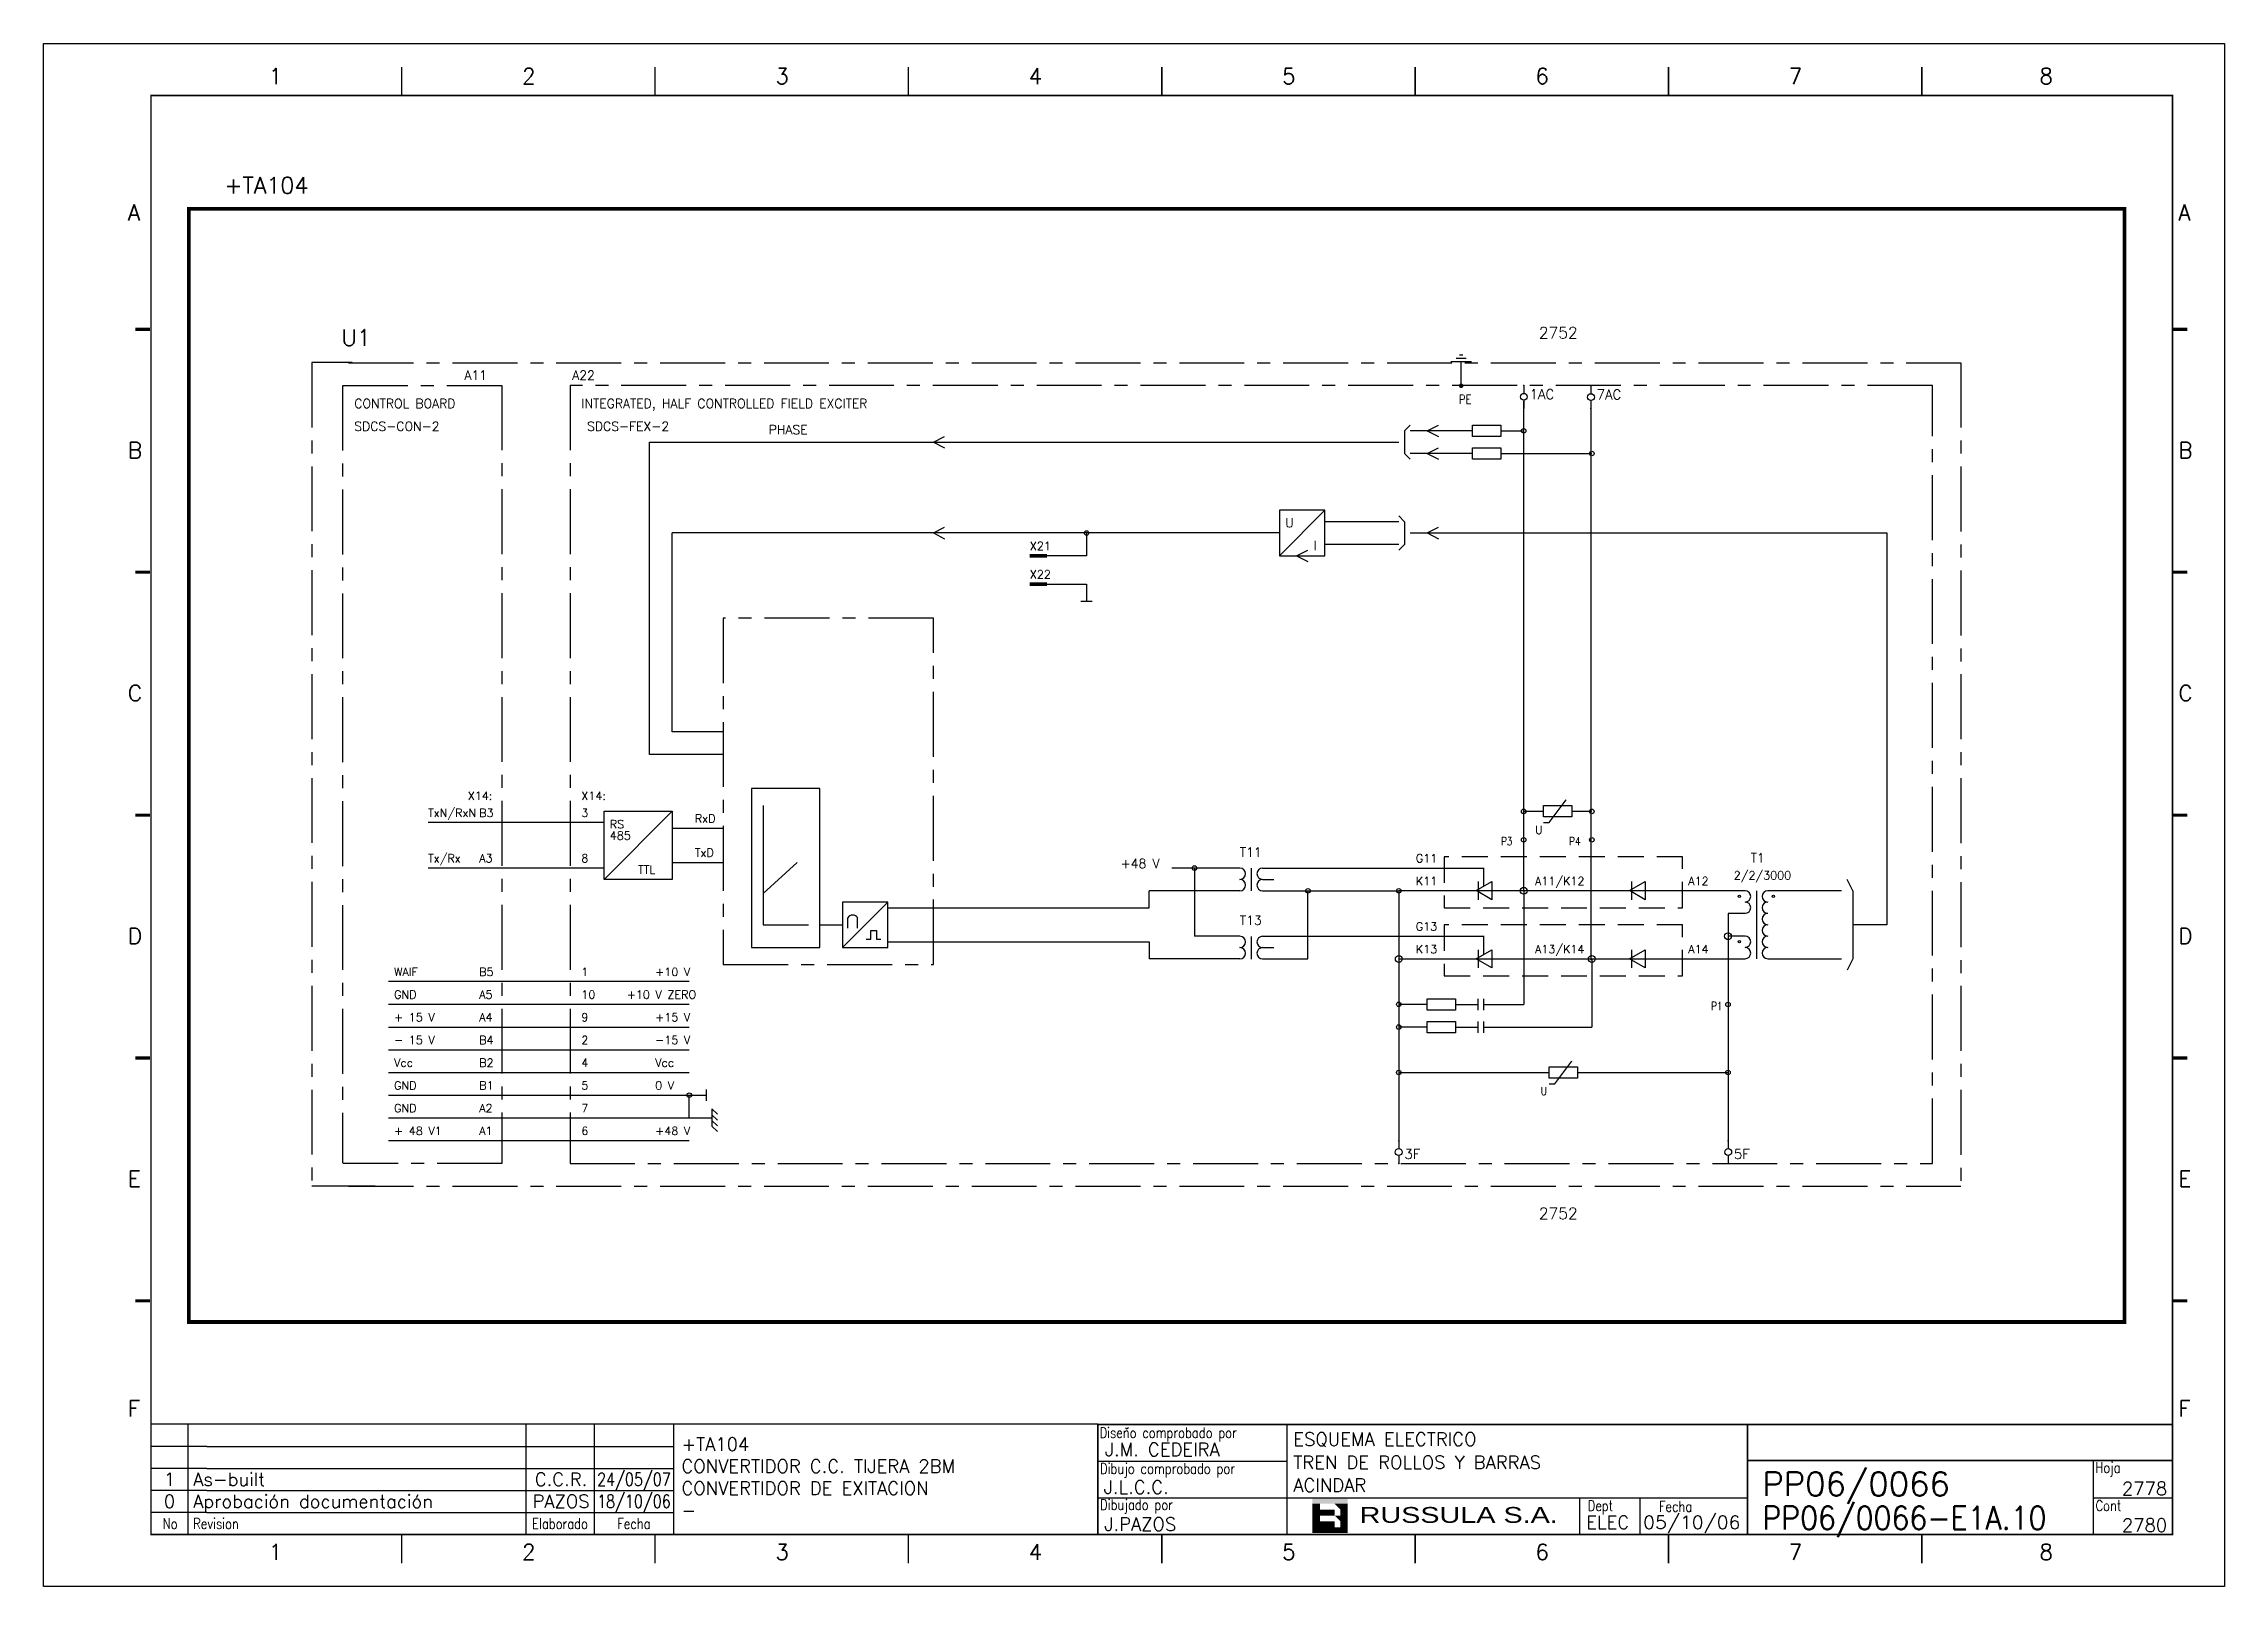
# Model space of a CAD drawing. Extents: x -25 to 1044, y -25744 to 292.
# Drawn here: x 550.7 to 970.7, y -24409.4 to -24112.4 of the extents above; entities that cross this region are included whole.
import ezdxf
from ezdxf.enums import TextEntityAlignment as Align

# ---------------------------------------------------------------- set-up
doc = ezdxf.new("R2010")
doc.units = 0
doc.header["$LTSCALE"] = 10
doc.header["$MEASUREMENT"] = 0
for name, pattern in [('CENTER', [2, 1.25, -0.25, 0.25, -0.25]), ('DASHDOT', [1, 0.5, -0.25, 0, -0.25]), ('DASHED', [0.75, 0.5, -0.25])]:
    doc.linetypes.add(name, pattern=pattern)
doc.layers.get('0').update_dxf_attribs({"linetype": 'CONTINUOUS'})
for name, color, linetype in [('1', 7, 'CONTINUOUS'), ('10', 5, 'CONTINUOUS'), ('2', 7, 'CONTINUOUS'), ('25', 3, 'CONTINUOUS'), ('25K', 4, 'DASHED'), ('25PK', 4, 'CENTER'), ('35', 2, 'CONTINUOUS'), ('50', 1, 'CONTINUOUS'), ('8', 1, 'CONTINUOUS'), ('9', 6, 'CONTINUOUS'), ('DIBUJO', 7, 'CONTINUOUS'), ('NODE', 7, 'CONTINUOUS')]:
    doc.layers.add(name, color=color, linetype=linetype)
doc.styles.add('ABBSTYLE', font='ROMANS.SHX', dxfattribs={"width": 0.8})
doc.styles.add('HELVETICA', font='HELV.SHX')
doc.styles.add('LABEL', font='SIMPLEX', dxfattribs={"width": 0.8, "height": 4})
doc.styles.add('ROMANS', font='romans')
doc.styles.get("Standard").update_dxf_attribs({"font": 'simplex'})
doc.styles.add('TASA', font='ROMANS.SHX')

msp = doc.modelspace()

# ---------------------------------------------------------------- texts
at = {"layer": '2', "color": 6}
for s, p in [('+TA104', (585.54, -24141.3)), ('U1', (608.1, -24170.61))]:
    msp.add_text(s, height=3.149, dxfattribs=at).set_placement(p)
at = {"layer": '2', "color": 7, "style": 'ROMANS'}
for p in [(838.69, -24169.19), (838.69, -24338.74)]:
    msp.add_text('2752', height=2.187, dxfattribs=at).set_placement(p)
at = {"layer": '25', "style": 'TASA'}
for s, height, p in [('A11', 1.749, (631.78, -24177.14)), ('A22', 1.749, (652.55, -24177.14)), ('CONTROL BOARD', 1.7492, (610.57, -24182.6)), ('INTEGRATED, HALF CONTROLLED FIELD EXCITER', 1.7492, (654.3, -24182.6)), ('SDCS-CON-2', 1.749, (610.57, -24186.98)), ('SDCS-FEX-2', 1.749, (655.4, -24186.98)), ('PHASE', 1.749, (690.38, -24187.63)), ('U', 1.75, (789.87, -24205.56)), ('X21', 1.574, (740.67, -24209.93)), ('I', 1.75, (795.33, -24209.93)), ('X22', 1.574, (740.67, -24215.4)), ('X14:', 1.574, (632.44, -24258.04)), ('X14:', 1.574, (654.3, -24258.04)), ('TxN/RxN', 1.574, (624.79, -24261.32)), ('B3', 1.574, (634.63, -24261.32)), ('3', 1.57, (654.3, -24261.32)), ('RS', 1.574, (659.77, -24263.5)), ('RxD', 1.574, (676.17, -24262.41)), ('U', 1.57, (837.97, -24264.6)), ('485', 1.574, (659.77, -24265.69)), ('TxD', 1.574, (676.17, -24268.97)), ('T11', 1.749, (781.12, -24268.97)), ('Tx/Rx', 1.574, (624.79, -24270.06)), ('A3', 1.574, (634.63, -24270.06)), ('8', 1.57, (654.3, -24270.06)), ('TTL', 1.574, (665.24, -24272.25)), ('+48 V', 1.749, (758.16, -24271.16)), ('G11', 1.574, (815.01, -24270.06)), ('2/2/3000', 1.574, (876.24, -24273.34)), ('T1', 1.749, (879.52, -24270.06)), ('K11', 1.574, (815.01, -24274.44)), ('A11/K12', 1.574, (837.97, -24274.44)), ('A12', 1.574, (867.49, -24274.44)), ('T13', 1.749, (781.12, -24282.09)), ('G13', 1.574, (815.01, -24283.18)), ('K13', 1.574, (815.01, -24287.56)), ('A13/K14', 1.574, (837.97, -24287.56)), ('A14', 1.574, (867.49, -24287.56)), ('WAIF', 1.574, (618.23, -24291.93)), ('B5', 1.574, (634.63, -24291.93)), ('1', 1.57, (654.3, -24291.93)), ('+10 V', 1.574, (668.52, -24291.93)), ('GND', 1.574, (618.23, -24296.3)), ('A5', 1.574, (634.63, -24296.3)), ('10', 1.574, (654.3, -24296.3)), ('+10 V ZERO', 1.574, (663.05, -24296.3)), ('+ 15 V', 1.574, (618.23, -24300.67)), ('A4', 1.574, (634.63, -24300.67)), ('9', 1.57, (654.3, -24300.67)), ('+15 V', 1.574, (668.52, -24300.67)), ('- 15 V', 1.574, (618.23, -24305.05)), ('B4', 1.574, (634.63, -24305.05)), ('2', 1.57, (654.3, -24305.05)), ('-15 V', 1.574, (668.52, -24305.05)), ('Vcc', 1.574, (618.23, -24309.42)), ('B2', 1.574, (634.63, -24309.42)), ('4', 1.57, (654.3, -24309.42)), ('Vcc', 1.574, (668.52, -24309.42)), ('GND', 1.574, (618.23, -24313.79)), ('B1', 1.574, (634.63, -24313.79)), ('5', 1.57, (654.3, -24313.79)), ('0 V', 1.574, (668.52, -24313.79)), ('GND', 1.574, (618.23, -24318.17)), ('A2', 1.574, (634.63, -24318.17)), ('7', 1.57, (654.3, -24318.17)), ('+ 48 V1', 1.574, (618.23, -24322.54)), ('A1', 1.574, (634.63, -24322.54)), ('6', 1.57, (654.3, -24322.54)), ('+48 V', 1.574, (668.52, -24322.54))]:
    msp.add_text(s, height=height, dxfattribs=at).set_placement(p)
at = {"layer": '25', "style": 'ABBSTYLE', "width": 0.8}
for s, height, p in [('P3', 1.574, (831.41, -24266.78)), ('P4', 1.574, (844.53, -24266.78)), ('P1', 1.574, (871.86, -24298.49)), ('U', 1.57, (839.06, -24314.89))]:
    msp.add_text(s, height=height, dxfattribs=at).set_placement(p)

# ---------------------------------------------------------------- blocks, each defined once
blk = doc.blocks.new('NOD', base_point=(237.5, 170))
at = {"layer": 'NODE'}
blk.add_point((237.5, 170), dxfattribs=at)
blk = doc.blocks.new('$$PLD12C')
for p, q in [((0, 2.5), (0, 0.75)), ((0, -0.75), (0, -2.5))]:
    blk.add_line(p, q)
at = {"layer": '2'}
blk.add_circle((0, 0), 0.75, dxfattribs=at)
for p in [(0, 2.5), (0, -2.5)]:
    blk.add_blockref('NOD', p, dxfattribs=at)
at = {"layer": '8'}
blk.add_attdef('*A', (1.25, -1.5), '', height=2.15, dxfattribs=at)
at = {"layer": '9'}
blk.add_attdef('ID', text='', height=2.15, dxfattribs=at).set_placement((-1.25, -1.5), align=Align.RIGHT)
blk = doc.blocks.new('ACAD0669')
at = {"layer": '35', "linetype": 'Continuous'}
for p, q in [((366.12, 288.49), (363.87, 288.49)), ((365.37, 289.24), (364.62, 289.24)), ((367.25, 287.74), (362.75, 287.74)), ((365, 282.5), (365, 287.74))]:
    blk.add_line(p, q, dxfattribs=at)
at = {"layer": '35'}
blk.add_lwpolyline([(365.25, 282.5, 0.5, 0.5, 1), (364.75, 282.5, 0.5, 0.5, 1)], format="xyseb", close=True, dxfattribs=at)
at = {"layer": '25', "style": 'ABBSTYLE', "width": 0.8}
blk.add_text('PE', height=2, dxfattribs=at).set_placement((364.5, 278.5))
blk = doc.blocks.new('$$PLU21C')
for p, q in [((0, 2.5), (0, 0.75)), ((0, -0.75), (0, -2.5))]:
    blk.add_line(p, q)
at = {"layer": '2'}
blk.add_circle((0, 0), 0.75, dxfattribs=at)
for p in [(0, 2.5), (0, -2.5)]:
    blk.add_blockref('NOD', p, dxfattribs=at)
at = {"layer": '8'}
blk.add_attdef('*A', (1.25, -0.5), '', height=2.15, dxfattribs=at)
at = {"layer": '9'}
blk.add_attdef('ID', text='', height=2.15, dxfattribs=at).set_placement((-1.25, -0.5), align=Align.RIGHT)
blk = doc.blocks.new('newcajec')
at = {"layer": '1'}
for p, q in [((179.4, 20.85), (0.13, 20.85)), ((7, 20.85), (7, 0)), ((71, 20.85), (71, 0)), ((84, 20.85), (84, 0.09)), ((99, 20.85), (99, 0)), ((215.2, 20.8), (215.2, 0)), ((10.6, 16.64), (0, 16.64)), ((10.6, 16.64), (99, 16.64)), ((184.64, 20.18), (184.81, 20.01)), ((184.81, 20.01), (185.18, 20.25)), ((10.6, 12.48), (0, 12.48)), ((10.6, 12.48), (99, 12.48)), ((179.4, 13.87), (215.2, 13.87)), ((368, 14.06), (368, 0)), ((10.6, 8.32), (0, 8.32)), ((10.6, 8.32), (99, 8.32)), ((10.6, 4.16), (0, 4.16)), ((10.6, 4.16), (99, 4.16)), ((179.4, 6.93), (267.63, 6.93)), ((267.63, 6.93), (302.5, 6.93)), ((270.63, 6.91), (270.63, 0)), ((282.07, 6.93), (282.07, 0)), ((368, 6.93), (383, 6.93))]:
    blk.add_line(p, q, dxfattribs=at)
for points in [[(47.5, 272.5, 0.3, 0.3, 0), (47.5, 277.91, 0.3, 0.3, 0)], [(95.5, 272.5, 0.3, 0.3, 0), (95.5, 277.91, 0.3, 0.3, 0)], [(143.5, 272.5, 0.3, 0.3, 0), (143.5, 277.91, 0.3, 0.3, 0)], [(191.5, 272.5, 0.3, 0.3, 0), (191.5, 277.91, 0.3, 0.3, 0)], [(239.5, 272.5, 0.3, 0.3, 0), (239.5, 277.91, 0.3, 0.3, 0)], [(287.5, 272.5, 0.3, 0.3, 0), (287.5, 277.91, 0.3, 0.3, 0)], [(335.5, 272.5, 0.3, 0.3, 0), (335.5, 277.91, 0.3, 0.3, 0)], [(-2.99, 228.23, 0.6, 0.6, 0), (-0.18, 228.23, 0.6, 0.6, 0)], [(383.01, 228.23, 0.6, 0.6, 0), (385.82, 228.23, 0.6, 0.6, 0)], [(-2.99, 182.23, 0.6, 0.6, 0), (-0.18, 182.23, 0.6, 0.6, 0)], [(383.01, 182.23, 0.6, 0.6, 0), (385.82, 182.23, 0.6, 0.6, 0)], [(-2.99, 136.23, 0.6, 0.6, 0), (-0.18, 136.23, 0.6, 0.6, 0)], [(383.01, 136.23, 0.6, 0.6, 0), (385.82, 136.23, 0.6, 0.6, 0)], [(-2.99, 90.23, 0.6, 0.6, 0), (-0.18, 90.23, 0.6, 0.6, 0)], [(383.01, 90.23, 0.6, 0.6, 0), (385.82, 90.23, 0.6, 0.6, 0)], [(-2.99, 44.23, 0.6, 0.6, 0), (-0.18, 44.23, 0.6, 0.6, 0)], [(383.01, 44.23, 0.6, 0.6, 0), (385.82, 44.23, 0.6, 0.6, 0)], [(383, 20.8, 0.3, 0.3, 0), (179.4, 20.8, 0.3, 0.3, 0), (179.4, 0, 0.3, 0.3, 0)], [(302.5, 20.8, 0.3, 0.3, 0), (302.5, 0, 0.3, 0.3, 0)], [(302.5, 14, 0.3, 0.3, 0), (383, 14, 0.3, 0.3, 0)], [(47.5, -5.5, 0.3, 0.3, 0), (47.5, -0.09, 0.3, 0.3, 0)], [(95.5, -5.5, 0.3, 0.3, 0), (95.5, -0.09, 0.3, 0.3, 0)], [(143.5, -5.5, 0.3, 0.3, 0), (143.5, -0.09, 0.3, 0.3, 0)], [(191.5, -5.5, 0.3, 0.3, 0), (191.5, -0.09, 0.3, 0.3, 0)], [(239.5, -5.5, 0.3, 0.3, 0), (239.5, -0.09, 0.3, 0.3, 0)], [(287.5, -5.5, 0.3, 0.3, 0), (287.5, -0.09, 0.3, 0.3, 0)], [(335.5, -5.5, 0.3, 0.3, 0), (335.5, -0.09, 0.3, 0.3, 0)]]:
    blk.add_lwpolyline(points, format="xyseb", dxfattribs=at)
at = {"layer": '1', "const_width": 0.3}
blk.add_lwpolyline([(0, 0), (0, 272.5), (383, 272.5), (383, 0)], close=True, dxfattribs=at)
at = {"layer": '2', "color": 14}
for p, q in [((221.42, 4.69), (221.42, 5.81)), ((221.42, 2.47), (221.42, 3.58))]:
    blk.add_line(p, q, dxfattribs=at)
for points in [[(220.05, 5.81), (220.05, 6.92), (226.74, 5.81), (226.74, 6.92)], [(221.42, 2.47), (220.05, 2.47), (221.42, 5.81), (220.05, 5.81)], [(221.42, 4.69), (224.25, 4.69), (221.42, 3.58), (224.25, 3.58)], [(224.25, 5.81), (225.37, 5.81), (225.37, 4.69)], [(225.37, 5.81), (226.74, 5.81), (225.37, 1.35), (226.74, 1.35)], [(224.25, 0.24), (224.25, 2.47), (220.05, 0.24), (220.05, 2.47)], [(224.25, 3.58), (225.37, 3.58), (225.37, 2.47)], [(226.74, 1.35), (226.74, 0.24), (224.25, 1.35), (224.25, 0.24)]]:
    blk.add_solid(points, dxfattribs=at)
at = {"layer": '1', "style": 'ROMANS'}
for s, p in [('1', (22.29, 274.68)), ('2', (70.29, 274.68)), ('3', (118.29, 274.68)), ('4', (166.29, 274.68)), ('5', (214.29, 274.68)), ('6', (262.29, 274.68)), ('7', (310.29, 274.68)), ('8', (357.79, 274.68)), ('A', (-4.37, 248.84)), ('A', (384.13, 248.84)), ('B', (-4.37, 203.84)), ('B', (384.13, 203.84)), ('C', (-4.37, 157.84)), ('C', (384.13, 157.84)), ('D', (-4.37, 111.84)), ('D', (384.13, 111.84)), ('E', (-4.37, 65.84)), ('E', (384.13, 65.84)), ('F', (-4.37, 22.34)), ('F', (384.13, 22.34)), ('1', (22.29, -4.82)), ('2', (70.29, -4.82)), ('3', (118.29, -4.82)), ('4', (166.29, -4.82)), ('5', (214.29, -4.82)), ('6', (262.29, -4.82)), ('7', (310.29, -4.82)), ('8', (357.79, -4.82))]:
    blk.add_text(s, height=3, dxfattribs=at).set_placement(p)
at = {"layer": '1', "style": 'LABEL', "width": 0.8}
for s, p in [('Diseno comprobado por', (179.73, 18.27)), ('Dibujo comprobado por', (179.81, 11.47)), ('Hoja', (368.38, 11.66)), ('Dibujado por', (179.83, 4.64)), ('Fecha', (285.71, 4.3)), ('Cont', (368.43, 4.46)), ('No', (2.23, 1.05)), ('Revision', (8, 1.05))]:
    blk.add_text(s, height=2, dxfattribs=at).set_placement(p)
for s, p in [('Dept', (274.61, 4.44)), ('Elaborado', (77.5, 1.05)), ('Fecha', (91.5, 1.05))]:
    blk.add_text(s, height=2, dxfattribs=at).set_placement(p, align=Align.CENTER)
at = {"layer": '10', "style": 'ROMANS'}
for tag, p in [('REV41', (3.5, 18.74)), ('REV43', (77.7, 18.74)), ('REV31', (3.5, 14.58)), ('REV33', (77.7, 14.58)), ('REV21', (3.5, 10.42)), ('REV23', (77.7, 10.42)), ('REV11', (3.5, 6.27)), ('REV13', (77.7, 6.27))]:
    blk.add_attdef(tag, text='', height=2.5, dxfattribs=at).set_placement(p, align=Align.MIDDLE)
for tag, p, height in [('REV42', (8, 17.49), 2.5), ('SHEETNAME1', (100.5, 15.83), 2.5), ('DESIGNCHECK', (180.74, 14.83), 2.5), ('DOCUMENTTYPE', (216.43, 16.8), 2.5), ('NOTA', (305.32, 15.8), 3), ('REV32', (8, 13.33), 2.5), ('SHEETNAME2', (100.5, 11.67), 2.5), ('OBJECT', (216.43, 12.4), 2.5), ('REV22', (8, 9.17), 2.5), ('SHEETNAME3', (100.5, 7.51), 2.5), ('DRAWINGCHECK', (180.53, 7.71), 2.5), ('CUSTOMER', (216.43, 8.08), 2.5), ('ORDER', (305.32, 7.3), 4.5), ('REV12', (8, 5.01), 2.5), ('SHEETNAME4', (100.5, 3.35), 2.5), ('DOCUMENT_ID', (305.32, 0.93), 4.4), ('USER', (180.63, 0.71), 2.5), ('DEPARTMENT', (271.93, 1.05), 2.5)]:
    blk.add_attdef(tag, p, '', height=height, dxfattribs=at)
for tag, width, p, p2 in [('REV44', 1.221199, (84.53, 17.49), (98.48, 17.49)), ('REV34', 1.221199, (84.53, 13.33), (98.48, 13.33)), ('REV24', 1.221199, (84.53, 9.17), (98.48, 9.17)), ('REV14', 1.221199, (84.53, 5.01), (98.48, 5.01)), ('CREATED2', 7.039915, (282.71, 1.05), (301.14, 1.05))]:
    blk.add_attdef(tag, text='', height=2.5, dxfattribs=dict(at, width=width)).set_placement(p, p2, align=Align.FIT)
for tag, p in [('SHEET', (382, 7.43)), ('NEXTSHEET', (382, 0.5))]:
    blk.add_attdef(tag, text='', height=2.5, dxfattribs=at).set_placement(p, align=Align.RIGHT)
at = {"layer": 'DIBUJO', "color": 14, "style": 'HELVETICA', "width": 1.3}
blk.add_text('RUSSULA S.A.', height=3, dxfattribs=at).set_placement((229, 2.19))

# ---------------------------------------------------------------- linework, layer by layer
at = {"layer": '2', "color": 4, "linetype": 'CENTER'}
for p, q in [((602.38, -24173.83), (602.38, -24332.34)), ((610.16, -24173.83), (602.38, -24173.83)), ((608.31, -24178.27), (608.31, -24327.89)), ((602.38, -24332.34), (614.61, -24332.34))]:
    msp.add_line(p, q, dxfattribs=at)
at = {"layer": '2', "color": 1}
for p, q in [((835.82, -24275.56), (835.82, -24181.25)), ((848.77, -24288.87), (848.77, -24181.25)), ((811.71, -24275.5), (811.71, -24324.93)), ((875.18, -24284.27), (875.18, -24324.85))]:
    msp.add_line(p, q, dxfattribs=at)
at = {"layer": '2', "color": 3, "linetype": 'DASHDOT'}
msp.add_lwpolyline([(578.72, -24144.26, 0.735, 0.735, 0), (951.49, -24144.26, 0.735, 0.735, 0), (951.49, -24358.55, 0.735, 0.735, 0), (578.72, -24358.55, 0.735, 0.735, 0), (578.72, -24144.26, 0.735, 0.735, 0)], format="xyseb", dxfattribs=at)
at = {"layer": '25'}
for p, q in [((812.83, -24186.98), (813.92, -24185.88)), ((812.83, -24186.98), (812.83, -24191.35)), ((812.83, -24191.35), (813.92, -24192.44)), ((812.83, -24204.47), (811.73, -24203.37)), ((812.83, -24204.47), (812.83, -24208.84)), ((812.83, -24208.84), (811.73, -24209.93)), ((899.19, -24275.53), (898.1, -24273.34)), ((899.19, -24275.53), (899.19, -24288.65)), ((899.19, -24288.65), (898.1, -24290.84))]:
    msp.add_line(p, q, dxfattribs=at)
at = {"layer": '25K'}
for p, q in [((866.4, -24268.97), (820.48, -24268.97)), ((820.48, -24268.97), (820.48, -24278.81)), ((866.4, -24278.81), (866.4, -24268.97)), ((820.48, -24278.81), (866.4, -24278.81)), ((866.4, -24282.09), (820.48, -24282.09)), ((820.48, -24282.09), (820.48, -24291.93)), ((866.4, -24291.93), (866.4, -24282.09)), ((820.48, -24291.93), (866.4, -24291.93))]:
    msp.add_line(p, q, dxfattribs=at)
at = {"layer": '25PK'}
for p, q in [((609.48, -24173.86), (919.97, -24173.86)), ((919.97, -24173.86), (919.97, -24332.38)), ((919.97, -24173.86), (919.97, -24332.38)), ((608.39, -24178.23), (639, -24178.23)), ((639, -24178.23), (639, -24328.01)), ((914.5, -24178.23), (652.12, -24178.23)), ((652.12, -24178.23), (652.12, -24328.01)), ((914.5, -24328.01), (914.5, -24178.23)), ((639, -24328.01), (608.39, -24328.01)), ((652.12, -24328.01), (914.5, -24328.01)), ((609.48, -24332.38), (919.97, -24332.38)), ((609.48, -24332.38), (919.97, -24332.38))]:
    msp.add_line(p, q, dxfattribs=at)
msp.add_lwpolyline([(681.64, -24223.05), (681.64, -24289.74), (722.09, -24289.74), (722.09, -24223.05)], close=True, dxfattribs=at)
at = {"layer": '35'}
for p, q in [((825.95, -24186.98), (813.92, -24186.98)), ((817.2, -24186.98), (819.39, -24185.88)), ((817.2, -24186.98), (819.39, -24188.07)), ((825.95, -24188.07), (825.95, -24185.88)), ((825.95, -24185.88), (831.41, -24185.88)), ((831.41, -24185.88), (831.41, -24188.07)), ((831.41, -24186.98), (835.79, -24186.98)), ((667.42, -24189.16), (811.73, -24189.16)), ((667.42, -24249.29), (667.42, -24189.16)), ((722.09, -24189.16), (724.27, -24188.07)), ((722.09, -24189.16), (724.27, -24190.26)), ((825.95, -24191.35), (813.92, -24191.35)), ((817.2, -24191.35), (819.39, -24190.26)), ((817.2, -24191.35), (819.39, -24192.44)), ((831.41, -24188.07), (825.95, -24188.07)), ((825.95, -24190.26), (831.41, -24190.26)), ((825.95, -24192.44), (825.95, -24190.26)), ((831.41, -24190.26), (831.41, -24192.44)), ((831.41, -24191.35), (848.9, -24191.35)), ((831.41, -24192.44), (825.95, -24192.44)), ((797.52, -24202.28), (788.77, -24202.28)), ((788.77, -24211.03), (797.52, -24202.28)), ((788.77, -24202.28), (788.77, -24211.03)), ((797.52, -24211.03), (797.52, -24202.28)), ((811.73, -24204.47), (797.52, -24204.47)), ((788.77, -24206.65), (671.8, -24206.65)), ((671.8, -24244.92), (671.8, -24206.65)), ((722.09, -24206.65), (724.27, -24205.56)), ((722.09, -24206.65), (724.27, -24207.75)), ((813.92, -24206.65), (905.75, -24206.65)), ((817.2, -24206.65), (819.39, -24205.56)), ((817.2, -24206.65), (819.39, -24207.75)), ((905.75, -24206.65), (905.75, -24282.09)), ((788.77, -24211.03), (797.52, -24211.03)), ((792.05, -24211.03), (794.24, -24209.93)), ((792.05, -24211.03), (794.24, -24212.12)), ((811.73, -24208.84), (797.52, -24208.84)), ((681.64, -24244.92), (671.8, -24244.92)), ((681.64, -24249.29), (667.42, -24249.29)), ((687.1, -24255.85), (687.1, -24286.46)), ((700.22, -24255.85), (687.1, -24255.85)), ((689.29, -24259.13), (689.29, -24282.09)), ((700.22, -24286.46), (700.22, -24255.85)), ((839.61, -24259.13), (845.08, -24259.13)), ((839.61, -24261.32), (839.61, -24259.13)), ((840.7, -24262.41), (843.98, -24258.04)), ((843.98, -24258.04), (843.98, -24258.04)), ((845.08, -24259.13), (845.08, -24261.32)), ((658.68, -24262.41), (624.79, -24262.41)), ((658.68, -24273.34), (658.68, -24260.22)), ((658.68, -24273.34), (671.8, -24260.22)), ((658.68, -24260.22), (671.8, -24260.22)), ((671.8, -24260.22), (671.8, -24273.34)), ((835.79, -24260.22), (839.61, -24260.22)), ((845.08, -24261.32), (839.61, -24261.32)), ((839.61, -24262.41), (840.7, -24262.41)), ((845.08, -24260.22), (848.9, -24260.22)), ((671.8, -24263.5), (681.64, -24263.5)), ((658.68, -24271.16), (624.79, -24271.16)), ((671.8, -24270.06), (681.64, -24270.06)), ((689.29, -24276.08), (695.85, -24270.06)), ((781.12, -24271.16), (768, -24271.16)), ((772.38, -24271.16), (772.38, -24284.28)), ((783.31, -24271.18), (783.31, -24275.56)), ((785.5, -24271.16), (820.48, -24271.16)), ((820.48, -24271.16), (828.15, -24271.16)), ((828.13, -24274.64), (828.13, -24271.16)), ((671.8, -24273.34), (658.68, -24273.34)), ((781.12, -24275.53), (763.63, -24275.53)), ((763.63, -24278.81), (763.63, -24275.53)), ((785.5, -24273.34), (787.68, -24273.34)), ((785.5, -24275.53), (811.73, -24275.53)), ((794.24, -24288.65), (794.24, -24275.53)), ((826.63, -24275.5), (829.66, -24273.75)), ((829.66, -24277.25), (826.63, -24275.5)), ((827.04, -24273.75), (827.04, -24277.25)), ((829.66, -24273.75), (829.66, -24277.25)), ((835.79, -24275.5), (835.79, -24297.4)), ((856.15, -24275.5), (859.18, -24273.75)), ((859.18, -24277.25), (856.15, -24275.5)), ((856.56, -24273.75), (856.56, -24277.25)), ((859.18, -24273.75), (859.18, -24277.25)), ((713.34, -24277.72), (704.59, -24277.72)), ((704.59, -24286.46), (713.34, -24277.72)), ((704.59, -24277.72), (704.59, -24286.46)), ((713.34, -24286.46), (713.34, -24277.72)), ((713.34, -24278.81), (763.63, -24278.81)), ((689.29, -24282.09), (698.03, -24282.09)), ((700.22, -24282.09), (704.59, -24282.09)), ((705.64, -24282.75), (705.64, -24280.7)), ((707.5, -24282.75), (707.5, -24280.68)), ((710.06, -24283.18), (711.15, -24283.18)), ((710.06, -24284.85), (710.06, -24283.18)), ((711.15, -24283.18), (711.15, -24284.85)), ((781.12, -24284.28), (772.38, -24284.28)), ((783.31, -24284.3), (783.31, -24288.68)), ((785.5, -24284.28), (820.48, -24284.28)), ((819.39, -24284.28), (828.15, -24284.28)), ((828.13, -24287.76), (828.13, -24284.28)), ((905.75, -24282.09), (899.19, -24282.09)), ((687.1, -24286.46), (700.22, -24286.46)), ((704.59, -24286.46), (713.34, -24286.46)), ((709.14, -24284.85), (710.06, -24284.85)), ((711.15, -24284.85), (711.98, -24284.85)), ((713.34, -24285.37), (763.63, -24285.37)), ((763.63, -24285.37), (763.63, -24288.65)), ((785.5, -24286.46), (787.68, -24286.46)), ((826.63, -24288.62), (829.66, -24286.87)), ((827.04, -24286.87), (827.04, -24290.37)), ((829.66, -24286.87), (829.66, -24290.37)), ((856.15, -24288.62), (859.18, -24286.87)), ((856.56, -24286.87), (856.56, -24290.37)), ((859.18, -24286.87), (859.18, -24290.37)), ((781.12, -24288.65), (763.63, -24288.65)), ((785.5, -24288.65), (794.24, -24288.65)), ((829.66, -24290.37), (826.63, -24288.62)), ((848.9, -24288.65), (848.9, -24301.77)), ((859.18, -24290.37), (856.15, -24288.62)), ((675.08, -24293.02), (617.13, -24293.02)), ((817.2, -24298.49), (817.2, -24296.3)), ((817.2, -24296.3), (822.67, -24296.3)), ((822.67, -24296.3), (822.67, -24298.49)), ((827.04, -24298.49), (827.04, -24296.3)), ((828.13, -24298.49), (828.13, -24296.3)), ((675.08, -24297.4), (617.13, -24297.4)), ((817.2, -24297.4), (811.73, -24297.4)), ((822.67, -24298.49), (817.2, -24298.49)), ((817.2, -24302.86), (817.2, -24300.67)), ((817.2, -24300.67), (822.67, -24300.67)), ((822.67, -24297.4), (827.04, -24297.4)), ((822.67, -24300.67), (822.67, -24302.86)), ((827.04, -24302.86), (827.04, -24300.67)), ((828.13, -24297.4), (835.79, -24297.4)), ((828.13, -24302.86), (828.13, -24300.67)), ((617.13, -24301.77), (675.08, -24301.77)), ((817.2, -24301.77), (811.73, -24301.77)), ((822.67, -24302.86), (817.2, -24302.86)), ((822.67, -24301.77), (827.04, -24301.77)), ((828.13, -24301.77), (848.9, -24301.77)), ((617.13, -24306.14), (675.08, -24306.14)), ((840.7, -24309.42), (846.17, -24309.42)), ((840.7, -24311.61), (840.7, -24309.42)), ((841.8, -24312.7), (845.08, -24308.33)), ((845.08, -24308.33), (845.08, -24308.33)), ((846.17, -24309.42), (846.17, -24311.61)), ((617.13, -24310.51), (675.08, -24310.51)), ((678.36, -24313.79), (678.36, -24315.98)), ((811.73, -24310.51), (840.7, -24310.51)), ((846.17, -24311.61), (840.7, -24311.61)), ((840.7, -24312.7), (841.8, -24312.7)), ((846.17, -24310.51), (875.14, -24310.51)), ((617.13, -24314.89), (675.08, -24314.89)), ((675.08, -24314.89), (678.36, -24314.89)), ((675.08, -24319.26), (675.08, -24314.89)), ((679.45, -24317.52), (679.45, -24320.83)), ((679.45, -24317.52), (680.51, -24318.55)), ((617.13, -24319.26), (675.08, -24319.26)), ((679.45, -24318.67), (680.51, -24319.69)), ((679.45, -24319.75), (680.51, -24320.78)), ((679.45, -24320.83), (680.51, -24321.85)), ((617.13, -24323.63), (675.08, -24323.63))]:
    msp.add_line(p, q, dxfattribs=at)
at = {"layer": '35', "linetype": 'Continuous'}
msp.add_line((675.08, -24319.26), (679.45, -24319.26), dxfattribs=at)
at = {"layer": '35'}
for points in [[(751.6, -24206.65), (751.6, -24211.03), (740.67, -24211.03)], [(740.67, -24216.49), (751.6, -24216.49), (751.6, -24219.77)], [(750.51, -24219.77), (752.7, -24219.77)]]:
    msp.add_lwpolyline(points, dxfattribs=at)
for points in [[(740.67, -24211.03, 0.7, 0.7, 0), (743.95, -24211.03, 0.7, 0.7, 0)], [(740.67, -24216.49, 0.7, 0.7, 0), (743.95, -24216.49, 0.7, 0.7, 0)]]:
    msp.add_lwpolyline(points, format="xyseb", dxfattribs=at)
for centre, radius in [((835.79, -24186.98), 0.437), ((848.9, -24191.35), 0.437), ((751.6, -24206.65), 0.437), ((835.79, -24260.25), 0.437), ((848.9, -24260.25), 0.437), ((835.79, -24265.72), 0.437), ((848.9, -24265.72), 0.437), ((772.38, -24271.16), 0.437), ((794.24, -24275.53), 0.437), ((811.73, -24275.53), 0.437), ((877.33, -24276.6), 0.219), ((883.89, -24276.62), 0.219), ((877.33, -24285.34), 0.219), ((811.73, -24297.4), 0.437), ((875.14, -24297.42), 0.437), ((811.73, -24301.77), 0.437), ((811.73, -24310.51), 0.437), ((875.14, -24310.51), 0.437), ((675.08, -24314.89), 0.437)]:
    msp.add_circle(centre, radius, dxfattribs=at)
for centre, radius, start, end in [((781.12, -24272.25), 1.09, 270, 90), ((785.5, -24272.25), 1.09, 90, 270), ((781.12, -24274.44), 1.09, 270, 90), ((785.5, -24274.44), 1.09, 90, 270), ((706.58, -24281.34), 1.13, 35.7975, 146.6923), ((781.12, -24285.37), 1.09, 270, 90), ((785.5, -24285.37), 1.09, 90, 270), ((781.12, -24287.56), 1.09, 270, 90), ((785.5, -24287.56), 1.09, 90, 270)]:
    msp.add_arc(centre, radius, start, end, dxfattribs=at)
at = {"layer": '50'}
for p, q in [((811.73, -24275.5), (878.42, -24275.5)), ((880.61, -24275.53), (880.61, -24288.65)), ((882.8, -24275.5), (897.01, -24275.5)), ((878.42, -24279.88), (875.14, -24279.88)), ((875.14, -24279.88), (875.14, -24284.25)), ((878.42, -24284.25), (875.14, -24284.25)), ((811.73, -24288.62), (878.42, -24288.62)), ((882.8, -24288.62), (897.01, -24288.62))]:
    msp.add_line(p, q, dxfattribs=at)
for centre in [(835.79, -24275.53), (875.14, -24284.28), (811.73, -24288.65), (848.9, -24288.65)]:
    msp.add_circle(centre, 0.656, dxfattribs=at)
for centre, start, end in [((878.42, -24276.6), 270, 90), ((882.8, -24276.6), 90, 270), ((878.42, -24278.78), 270, 90), ((882.8, -24278.78), 90, 270), ((882.8, -24280.97), 90, 270), ((878.42, -24285.34), 270, 90), ((882.8, -24283.16), 90, 270), ((882.8, -24285.34), 90, 270), ((878.42, -24287.53), 270, 90), ((882.8, -24287.53), 90, 270)]:
    msp.add_arc(centre, 1.09, start, end, dxfattribs=at)
at = {"layer": 'DIBUJO'}
msp.add_lwpolyline([(550.74, -24112.44), (970.74, -24112.44), (970.74, -24409.44), (550.74, -24409.44), (550.74, -24112.44)], dxfattribs=at)

# ---------------------------------------------------------------- block references
at = {"layer": '2', "color": 7}
ref = msp.add_blockref('newcajec', (571.41, -24399.44), dxfattribs=dict(at, xscale=1.016513761467889, yscale=1.016513761467889, zscale=1.016513761467889))
ref.add_attrib('REV24', '24/05/07', dxfattribs={"layer": '10', "height": 2.541, "style": 'ROMANS', "width": 0.728168}).set_placement((657.33, -24390.11), (671.52, -24390.11), align=Align.FIT)
ref.add_attrib('SHEETNAME3', 'CONVERTIDOR DE EXITACION', (673.57, -24391.81), dxfattribs={"layer": '10', "height": 2.5413, "style": 'ROMANS'})
ref.add_attrib('SHEETNAME2', 'CONVERTIDOR C.C. TIJERA 2BM', (673.57, -24387.58), dxfattribs={"layer": '10', "height": 2.5413, "style": 'ROMANS'})
ref.add_attrib('SHEETNAME1', '+TA104', (673.57, -24383.35), dxfattribs={"layer": '10', "height": 2.541, "style": 'ROMANS'})
ref.add_attrib('USER', 'J.PAZOS', (755.03, -24398.72), dxfattribs={"layer": '10', "height": 2.541, "style": 'ROMANS'})
ref.add_attrib('DRAWINGCHECK', 'J.L.C.C.', (754.92, -24391.6), dxfattribs={"layer": '10', "height": 2.541, "style": 'ROMANS'})
ref.add_attrib('DESIGNCHECK', 'J.M. CEDEIRA', (755.13, -24384.36), dxfattribs={"layer": '10', "height": 2.5413, "style": 'ROMANS'})
ref.add_attrib('REV22', 'As-built', (579.54, -24390.11), dxfattribs={"layer": '10', "height": 2.541, "style": 'ROMANS'})
ref.add_attrib('REV12', 'Aprobación documentación', (579.54, -24394.34), dxfattribs={"layer": '10', "height": 2.5413, "style": 'ROMANS'})
ref.add_attrib('REV21', '1', dxfattribs={"layer": '10', "height": 2.54, "style": 'ROMANS'}).set_placement((574.97, -24388.84), align=Align.MIDDLE)
ref.add_attrib('REV11', '0', dxfattribs={"layer": '10', "height": 2.54, "style": 'ROMANS'}).set_placement((574.97, -24393.07), align=Align.MIDDLE)
ref.add_attrib('SHEETNAME4', '-', (673.57, -24396.04), dxfattribs={"layer": '10', "height": 2.54, "style": 'ROMANS'})
ref.add_attrib('REV14', '18/10/06', dxfattribs={"layer": '10', "height": 2.541, "style": 'ROMANS', "width": 0.728168}).set_placement((657.33, -24394.34), (671.52, -24394.34), align=Align.FIT)
ref.add_attrib('REV23', 'C.C.R.', dxfattribs={"layer": '10', "height": 2.541, "style": 'ROMANS'}).set_placement((650.39, -24388.84), align=Align.MIDDLE)
ref.add_attrib('REV13', 'PAZOS', dxfattribs={"layer": '10', "height": 2.541, "style": 'ROMANS'}).set_placement((650.39, -24393.07), align=Align.MIDDLE)
ref.add_attrib('DOCUMENT_ID', 'PP06/0066-E1A.10', (881.78, -24398.49), dxfattribs={"layer": '10', "height": 4.4727, "style": 'ROMANS', "width": 0.9})
ref.add_attrib('ORDER', 'PP06/0066', (881.78, -24392.02), dxfattribs={"layer": '10', "height": 4.574, "style": 'ROMANS'})
ref.add_attrib('CUSTOMER', 'ACINDAR', (791.42, -24391.22), dxfattribs={"layer": '10', "height": 2.541, "style": 'ROMANS'})
ref.add_attrib('OBJECT', 'TREN DE ROLLOS Y BARRAS', (791.42, -24386.83), dxfattribs={"layer": '10', "height": 2.5413, "style": 'ROMANS'})
ref.add_attrib('DOCUMENTTYPE', 'ESQUEMA ELECTRICO', (791.42, -24382.36), dxfattribs={"layer": '10', "height": 2.5413, "style": 'ROMANS'})
ref.add_attrib('CREATED2', '05/10/06', dxfattribs={"layer": '10', "height": 2.541, "style": 'ROMANS', "width": 0.961976}).set_placement((858.79, -24398.38), (877.53, -24398.38), align=Align.FIT)
ref.add_attrib('DEPARTMENT', 'ELEC', (847.83, -24398.38), dxfattribs={"layer": '10', "height": 2.541, "style": 'ROMANS'})
ref.add_attrib('NEXTSHEET', '2780', dxfattribs={"layer": '10', "height": 2.541, "style": 'ROMANS'}).set_placement((959.72, -24398.93), align=Align.RIGHT)
ref.add_attrib('SHEET', '2778', dxfattribs={"layer": '10', "height": 2.541, "style": 'ROMANS'}).set_placement((959.72, -24391.88), align=Align.RIGHT)
at = {"layer": '2', "color": 7, "xscale": 0.8746073050339729, "yscale": 0.8746073050339729, "zscale": 0.8746073050339729}
msp.add_blockref('ACAD0669', (504.52, -24425.38), dxfattribs=at)
for name, p, values in [('$$PLU21C', (835.82, -24180.43), {'*A': '1AC'}), ('$$PLU21C', (848.74, -24180.49), {'*A': '7AC'}), ('$$PLD12C', (811.71, -24325.83), {'*A': '3F'}), ('$$PLD12C', (875.18, -24325.83), {'*A': '5F'})]:
    msp.add_blockref(name, p, dxfattribs=at).add_auto_attribs(values)

msp.set_redraw_order([(e.dxf.handle, doc.entitydb.next_handle()) for e in msp.query("TEXT MTEXT ATTDEF DIMENSION ARC_DIMENSION")])  # texts and dimensions are drawn at this point

doc.saveas('drawing.dxf')
